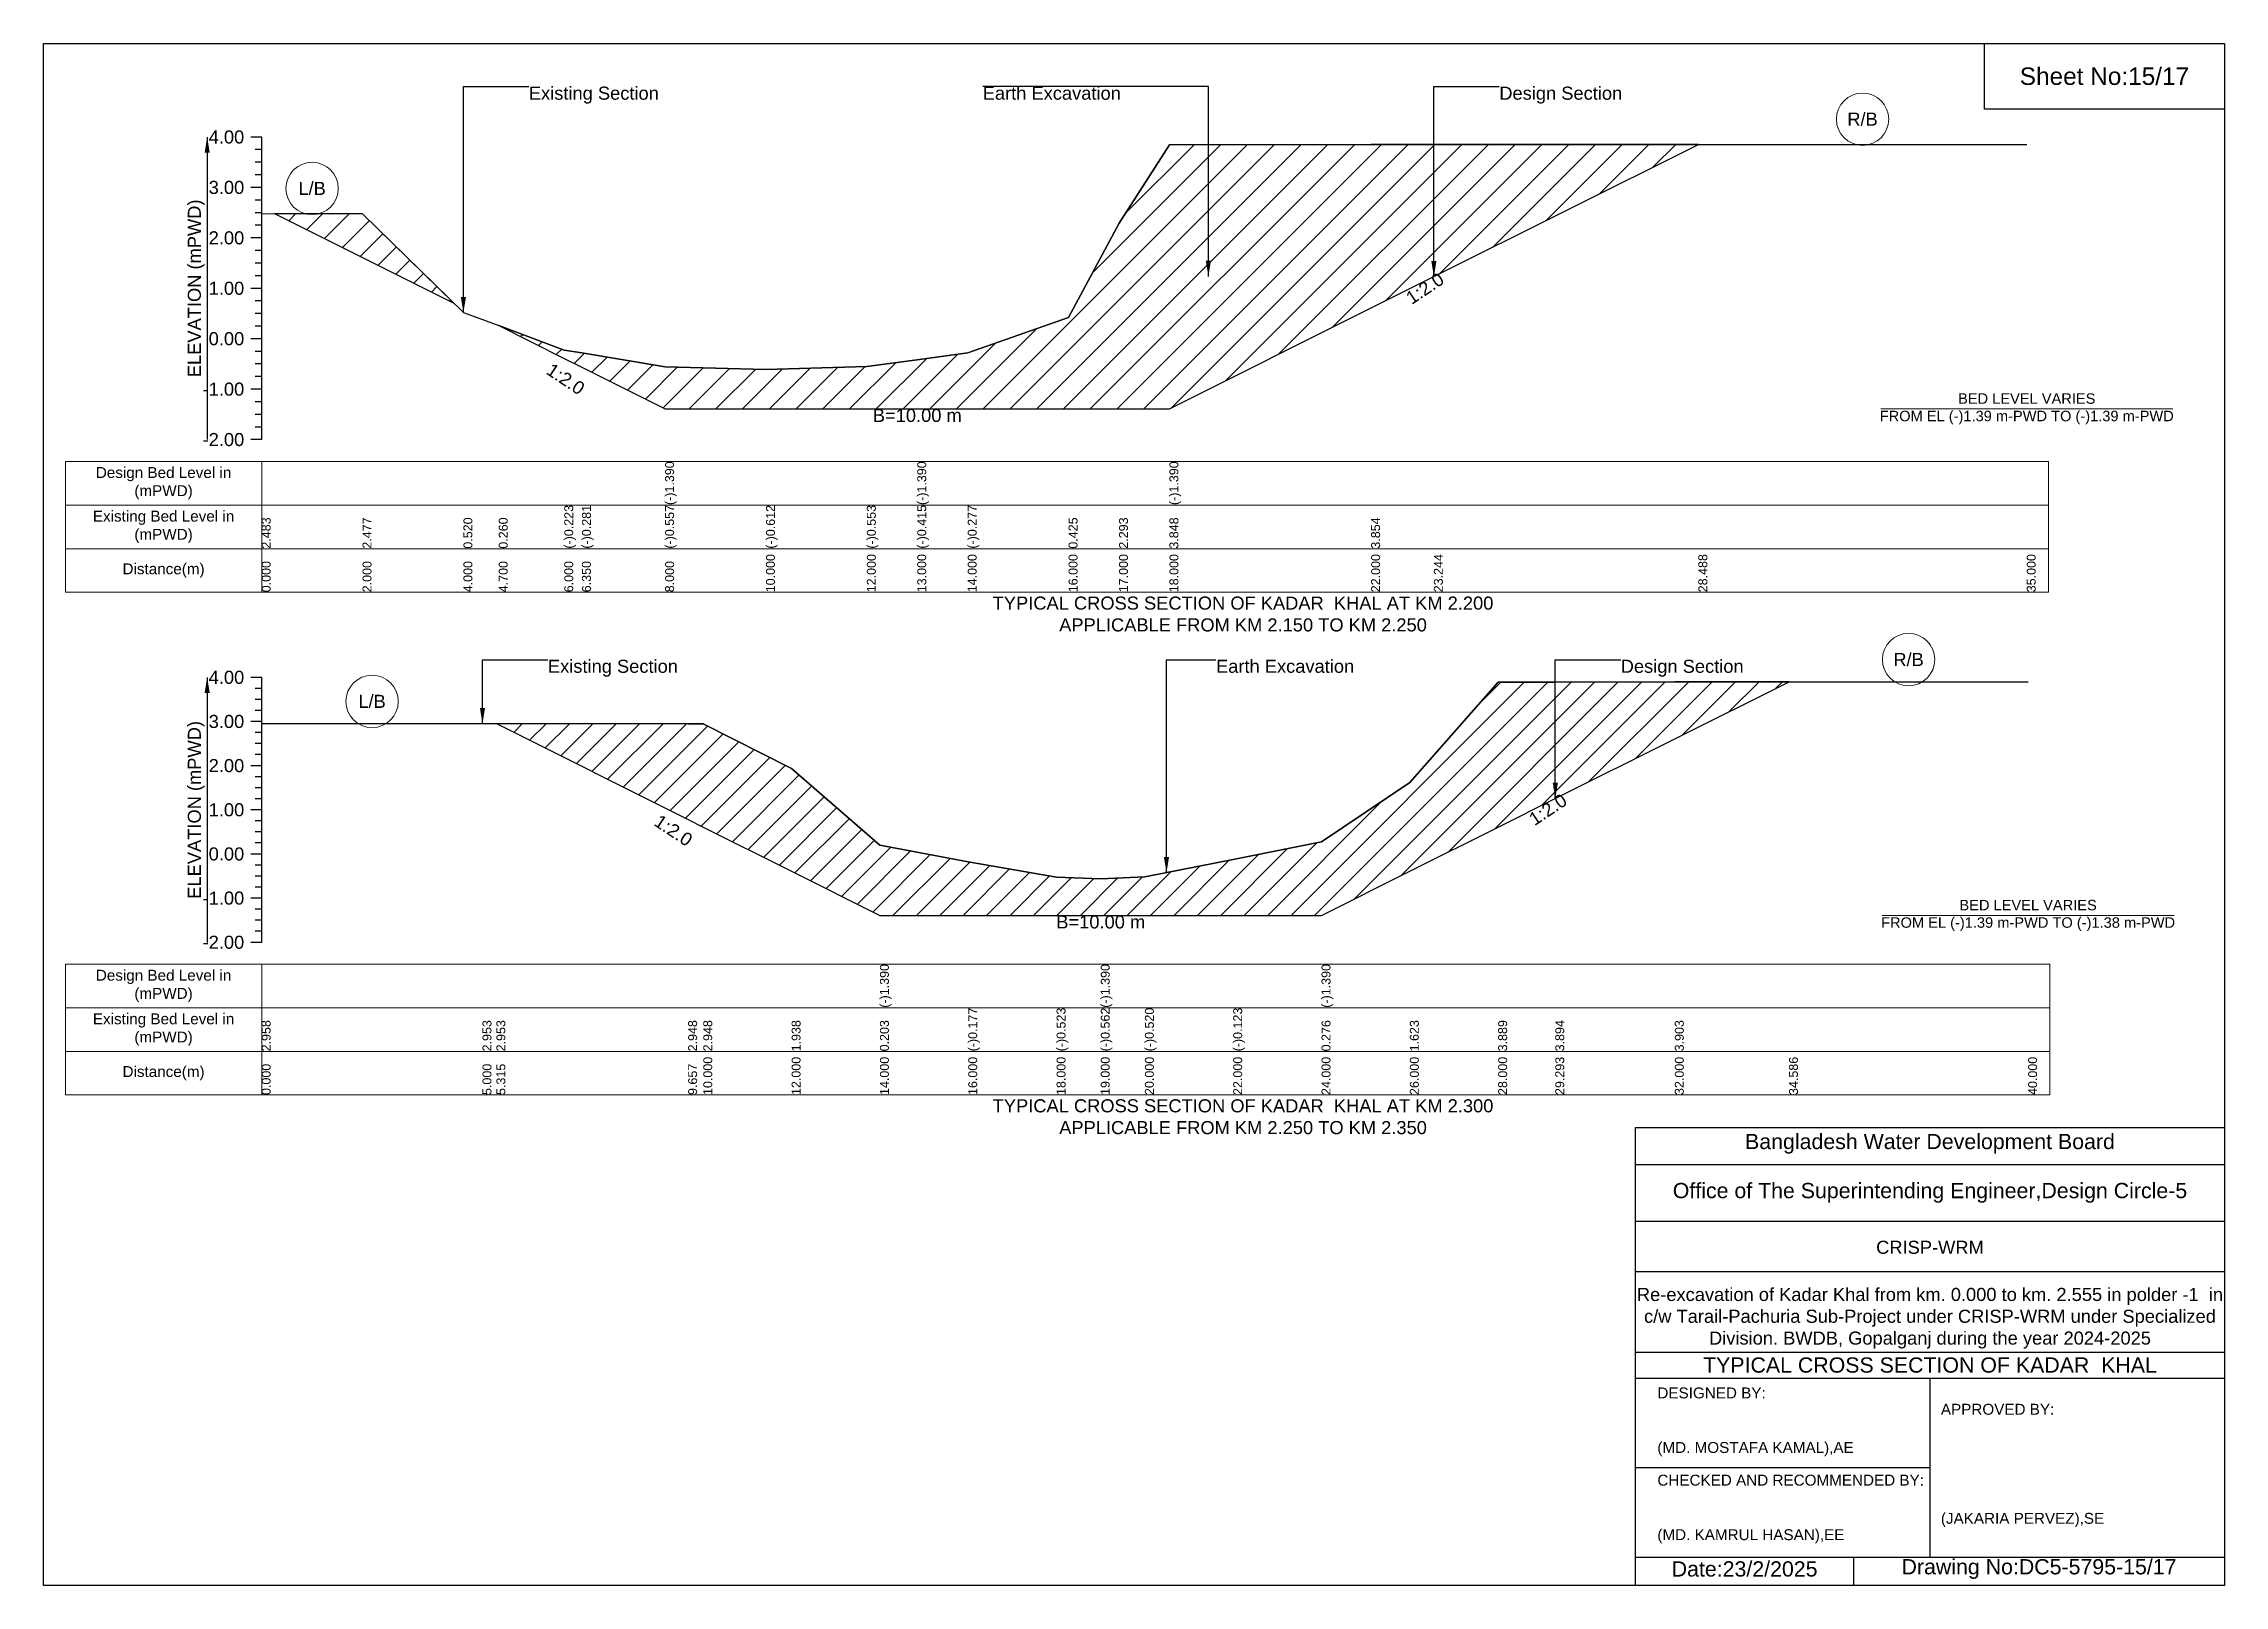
# Model space of a CAD drawing. Header units: inches. Extents: x 91000 to 278000, y -13885 to 0.
# Drawn here: x 240000 to 248000, y -5656 to 0 of the extents above; entities that cross this region are included whole.
import ezdxf

# ---------------------------------------------------------------- set-up
doc = ezdxf.new("R2010")
doc.units = ezdxf.units.IN
doc.header["$LTSCALE"] = 7
doc.header["$MEASUREMENT"] = 0
for name, color, linetype, lineweight in [('Cross section Data Border', 7, 'Continuous', 9), ('Cross Section Labels', 7, 'Continuous', 9), ('Existing_Bed_Level for Xsection', 7, 'Continuous', 25)]:
    doc.layers.add(name, color=color, linetype=linetype, lineweight=lineweight)
doc.styles.get("Standard").update_dxf_attribs({"font": 'arial.ttf'})
doc.dimstyles.get("Standard").update_dxf_attribs({"dimtxt": 0.18, "dimasz": 0.18, "dimexe": 0.18, "dimexo": 0.0625, "dimgap": 0.09, "dimtad": 0, "dimtih": 1, "dimtoh": 1, "dimdec": 4, "dimzin": 0, "dimdsep": 46, "dimtxsty": 'Standard', "dimcen": 0.09, "dimadec": 0, "dimazin": 0, "dimtfac": 1, "dimtdec": 4, "dimtofl": 0, "dimtmove": 0, "dimatfit": 3, "dimfxl": 1, "dimtolj": 1, "dimtzin": 0, "dimarcsym": 0})

msp = doc.modelspace()

# ---------------------------------------------------------------- texts
at = {"attachment_point": 5}
for s, insert, char_height in [('Sheet No:15/17', (247560, -120), 64), ('Bangladesh Water Development Board', (246920, -4036), 56), ('Office of The Superintending Engineer,Design Circle-5', (246920, -4216), 56)]:
    msp.add_mtext(s, dxfattribs=dict(at, insert=insert, char_height=char_height))
for s, insert, char_height, width, attachment_point in [('CRISP-WRM', (246920, -4416), 48, 2240, 5), ('Re-excavation of Kadar Khal from km. 0.000 to km. 2.555 in polder -1  in c/w Tarail-Pachuria Sub-Project under CRISP-WRM under Specialized Division. BWDB, Gopalganj during the year 2024-2025', (246920, -4676), 48, 2160, 5), ('TYPICAL CROSS SECTION OF KADAR  KHAL', (246920, -4848), 56, 2240, 5), ('DESIGNED BY:^J^J^J(MD. MOSTAFA KAMAL),AE', (245920, -5056), 40, 1120, 4), ('APPROVED BY:^J^J^J^J^J^J(JAKARIA PERVEZ),SE', (246960, -5216), 40, 1120, 4), ('CHECKED AND RECOMMENDED BY:^J^J^J(MD. KAMRUL HASAN),EE', (245920, -5376), 40, 1120, 4), ('Date:23/2/2025', (246240, -5596), 56, 1120, 5), ('Drawing No:DC5-5795-15/17', (247320, -5596), 56, 1760, 5)]:
    msp.add_mtext(s, dxfattribs=dict(insert=insert, char_height=char_height, width=width, attachment_point=attachment_point))
at = {"layer": 'Cross section Data Border', "char_height": 40, "width": 640, "attachment_point": 5}
for s, insert in [('Design Bed Level in (mPWD)', (240440, -1612.8)), ('Existing Bed Level in (mPWD)', (240440, -1772.8)), ('Distance(m)', (240440, -1932.8)), ('Design Bed Level in (mPWD)', (240440, -3457)), ('Existing Bed Level in (mPWD)', (240440, -3617)), ('Distance(m)', (240440, -3777))]:
    msp.add_mtext(s, dxfattribs=dict(at, insert=insert))
at = {"layer": 'Cross Section Labels'}
for s, insert, char_height, attachment_point in [('Existing Section', (241780, -157.8), 48, 1), ('Earth Excavation', (243445, -157.8), 48, 1), ('Design Section', (245340.1, -157.8), 48, 1), ('R/B', (246672.6, -277.3), 48, 5), ('L/B', (240985, -531.5), 48, 5), ('B=10.00 m', (243205, -1339.9), 48, 2), ('BED LEVEL VARIES ^JFROM EL (-)1.39 m-PWD TO (-)1.39 m-PWD', (247275, -1339.9), 38.4, 5), ('TYPICAL CROSS SECTION OF KADAR  KHAL AT KM 2.200^JAPPLICABLE FROM KM 2.150 TO KM 2.250', (244400, -2092.8), 48, 5), ('R/B', (246841.5, -2259.7), 48, 5), ('Existing Section', (241850, -2260.2), 48, 1), ('Earth Excavation', (244300.9, -2260.2), 48, 1), ('Design Section', (245785.5, -2260.2), 48, 1), ('L/B', (241205, -2413.2), 48, 5), ('B=10.00 m', (243878, -3198.1), 48, 2), ('BED LEVEL VARIES ^JFROM EL (-)1.39 m-PWD TO (-)1.38 m-PWD', (247280, -3198.1), 38.4, 5), ('TYPICAL CROSS SECTION OF KADAR  KHAL AT KM 2.300^JAPPLICABLE FROM KM 2.250 TO KM 2.350', (244400, -3937), 48, 5)]:
    msp.add_mtext(s, dxfattribs=dict(at, insert=insert, char_height=char_height, attachment_point=attachment_point))
at = {"layer": 'Cross Section Labels', "char_height": 48, "attachment_point": 2}
for insert, rotation in [((245053.9, -878), 33.69007), ((241928.5, -1210.4), 326.30993), ((245505, -2789.7), 33.69007), ((242324, -2866.6), 326.30993)]:
    msp.add_mtext('1:2.0', dxfattribs=dict(at, insert=insert, rotation=rotation))
at = {"layer": 'Existing_Bed_Level for Xsection', "char_height": 48, "attachment_point": 6}
for s, insert in [('4.00', (240736, -342.8)), ('3.00', (240736, -527.8)), ('2.00', (240736, -712.8)), ('1.00', (240736, -897.8)), ('0.00', (240736, -1082.8)), ('-1.00', (240736, -1267.8)), ('-2.00', (240736, -1452.8)), ('4.00', (240736, -2325)), ('3.00', (240736, -2487)), ('2.00', (240736, -2649)), ('1.00', (240736, -2811)), ('0.00', (240736, -2973)), ('-1.00', (240736, -3135)), ('-2.00', (240736, -3297))]:
    msp.add_mtext(s, dxfattribs=dict(at, insert=insert))
at = {"layer": 'Existing_Bed_Level for Xsection', "rotation": 90}
for s, insert, char_height, attachment_point in [('ELEVATION (mPWD)', (240560, -897.8), 48, 5), ('(-)1.390', (242280, -1692.8), 32.8, 1), ('(-)1.390', (243205, -1692.8), 32.8, 1), ('(-)1.390', (244130, -1692.8), 32.8, 1), ('2.483', (240800, -1852.8), 32.8, 1), ('2.477', (241170, -1852.8), 32.8, 1), ('0.520', (241540, -1852.8), 32.8, 1), ('0.260', (241669.6, -1852.8), 32.8, 1), ('(-)0.223', (241910, -1852.8), 32.8, 1), ('(-)0.281', (241974.8, -1852.8), 32.8, 1), ('(-)0.557', (242280, -1852.8), 32.8, 1), ('(-)0.612', (242650, -1852.8), 32.8, 1), ('(-)0.553', (243020, -1852.8), 32.8, 1), ('(-)0.415', (243205, -1852.8), 32.8, 1), ('(-)0.277', (243390, -1852.8), 32.8, 1), ('0.425', (243760, -1852.8), 32.8, 1), ('2.293', (243945, -1852.8), 32.8, 1), ('3.848', (244130, -1852.8), 32.8, 1), ('3.854', (244870, -1852.8), 32.8, 1), ('0.000', (240800, -2012.8), 32.8, 1), ('2.000', (241170, -2012.8), 32.8, 1), ('4.000', (241540, -2012.8), 32.8, 1), ('4.700', (241669.6, -2012.8), 32.8, 1), ('6.000', (241910, -2012.8), 32.8, 1), ('6.350', (241974.8, -2012.8), 32.8, 1), ('8.000', (242280, -2012.8), 32.8, 1), ('10.000', (242650, -2012.8), 32.8, 1), ('12.000', (243020, -2012.8), 32.8, 1), ('13.000', (243205, -2012.8), 32.8, 1), ('14.000', (243390, -2012.8), 32.8, 1), ('16.000', (243760, -2012.8), 32.8, 1), ('17.000', (243945, -2012.8), 32.8, 1), ('18.000', (244130, -2012.8), 32.8, 1), ('22.000', (244870, -2012.8), 32.8, 1), ('23.244', (245100.1, -2012.8), 32.8, 1), ('28.488', (246070.3, -2012.8), 32.8, 1), ('35.000', (247275, -2012.8), 32.8, 1), ('ELEVATION (mPWD)', (240560, -2811), 48, 5), ('(-)1.390', (243068, -3537), 32.8, 1), ('(-)1.390', (243878, -3537), 32.8, 1), ('(-)1.390', (244688, -3537), 32.8, 1), ('2.958', (240800, -3697), 32.8, 1), ('2.953', (241610, -3697), 32.8, 1), ('2.953', (241661, -3697), 32.8, 1), ('2.948', (242364.5, -3697), 32.8, 1), ('2.948', (242420, -3697), 32.8, 1), ('1.938', (242744, -3697), 32.8, 1), ('0.203', (243068, -3697), 32.8, 1), ('(-)0.177', (243392, -3697), 32.8, 1), ('(-)0.523', (243716, -3697), 32.8, 1), ('(-)0.562', (243878, -3697), 32.8, 1), ('(-)0.520', (244040, -3697), 32.8, 1), ('(-)0.123', (244364, -3697), 32.8, 1), ('0.276', (244688, -3697), 32.8, 1), ('1.623', (245012, -3697), 32.8, 1), ('3.889', (245336, -3697), 32.8, 1), ('3.894', (245545.5, -3697), 32.8, 1), ('3.903', (245984, -3697), 32.8, 1), ('0.000', (240800, -3857), 32.8, 1), ('5.000', (241610, -3857), 32.8, 1), ('5.315', (241661, -3857), 32.8, 1), ('9.657', (242364.5, -3857), 32.8, 1), ('10.000', (242420, -3857), 32.8, 1), ('12.000', (242744, -3857), 32.8, 1), ('14.000', (243068, -3857), 32.8, 1), ('16.000', (243392, -3857), 32.8, 1), ('18.000', (243716, -3857), 32.8, 1), ('19.000', (243878, -3857), 32.8, 1), ('20.000', (244040, -3857), 32.8, 1), ('22.000', (244364, -3857), 32.8, 1), ('24.000', (244688, -3857), 32.8, 1), ('26.000', (245012, -3857), 32.8, 1), ('28.000', (245336, -3857), 32.8, 1), ('29.293', (245545.5, -3857), 32.8, 1), ('32.000', (245984, -3857), 32.8, 1), ('34.586', (246402.9, -3857), 32.8, 1), ('40.000', (247280, -3857), 32.8, 1)]:
    msp.add_mtext(s, dxfattribs=dict(at, insert=insert, char_height=char_height, attachment_point=attachment_point))

# ---------------------------------------------------------------- hatches: boundary and pattern name
at = {"layer": 'Existing_Bed_Level for Xsection'}
h = msp.add_hatch(dxfattribs=at)
h.set_pattern_fill('ANSI31', color=256, scale=555, style=0)
h.paths.add_polyline_path([(241669.6, -1034.7), (241910, -1154.9), (241974.8, -1187.3), (242280, -1339.9), (242650, -1339.9), (243020, -1339.9), (243205, -1339.9), (243390, -1339.9), (243760, -1339.9), (243945, -1339.9), (244130, -1339.9), (244870, -969.9), (245100.1, -854.9), (246070.3, -369.8), (245100.1, -369.8), (244870, -369.8), (244130, -370.9), (243945, -658.6), (243760, -1004.2), (243390, -1134), (243205, -1159.6), (243020, -1185.1), (242650, -1196), (242280, -1185.8), (241974.8, -1134.9), (241910, -1124)])
h = msp.add_hatch(dxfattribs=at)
h.set_pattern_fill('ANSI31', color=256, scale=555, style=0)
h.paths.add_polyline_path([(240847.3, -623.6), (241170, -784.9), (241505.2, -952.5), (241170, -624.5)])
h = msp.add_hatch(dxfattribs=at)
h.set_pattern_fill('ANSI31', color=256, scale=486, style=0)
h.paths.add_polyline_path([(241661, -2494.6), (242364.5, -2846.4), (242420, -2874.1), (242744, -3036.1), (243068, -3198.1), (243392, -3198.1), (243716, -3198.1), (243878, -3198.1), (244040, -3198.1), (244364, -3198.1), (244688, -3198.1), (245012, -3036.1), (245336, -2874.1), (245545.5, -2769.4), (245984, -2550.1), (246402.9, -2340.7), (245984, -2340.7), (245545.5, -2342.2), (245336, -2342.9), (245012, -2710), (244688, -2928.2), (244364, -2992.9), (244040, -3057.2), (243878, -3064), (243716, -3057.7), (243392, -3001.6), (243068, -2940.1), (242744, -2659), (242420, -2495.4), (242364.5, -2495.3)])

# ---------------------------------------------------------------- linework, layer by layer
for points in [[(240000, 0), (248000, 0), (248000, -5656), (240000, -5656)], [(247120, 0), (248000, 0), (248000, -240), (247120, -240)]]:
    msp.add_lwpolyline(points, close=True)
for points in [[(245840, -5656), (245840, -3976), (248000, -3976)], [(245840, -4112), (248000, -4112)], [(245840, -4320), (248000, -4320)], [(245840, -4504), (248000, -4504)], [(245840, -4800), (248000, -4800)], [(245840, -4896), (248000, -4896)], [(246920, -4896), (246920, -5552)], [(245840, -5224), (246920, -5224)], [(245840, -5552), (248000, -5552)], [(246640, -5552), (246640, -5656)]]:
    msp.add_lwpolyline(points)
at = {"layer": 'Cross section Data Border'}
for points in [[(240080, -1532.8), (247355, -1532.8), (247355, -2012.8), (240080, -2012.8)], [(240080, -3377), (247360, -3377), (247360, -3857), (240080, -3857)]]:
    msp.add_lwpolyline(points, close=True, dxfattribs=at)
for points in [[(240800, -1532.8), (240800, -2012.8)], [(240080, -1692.8), (247355, -1692.8)], [(240080, -1852.8), (247355, -1852.8)], [(240800, -3377), (240800, -3857)], [(240080, -3537), (247360, -3537)], [(240080, -3697), (247360, -3697)]]:
    msp.add_lwpolyline(points, dxfattribs=at)
at = {"layer": 'Cross Section Labels'}
for points in [[(246739.2, -1339.9), (247810.8, -1339.9)], [(246744.2, -3198.1), (247815.8, -3198.1)]]:
    msp.add_lwpolyline(points, dxfattribs=at)
for centre in [(246672.6, -277.3), (240985, -531.5), (246841.5, -2259.7), (241205, -2413.2)]:
    msp.add_circle(centre, 96, dxfattribs=at)
at = {"layer": 'Existing_Bed_Level for Xsection'}
for points in [[(240800, -342.8), (240760, -342.8)], [(240800, -389), (240776, -389)], [(240800, -1452.8), (240800, -1267.8), (240800, -1082.8), (240800, -897.8), (240800, -712.8), (240800, -527.8), (240800, -342.8)], [(240800, -623.4), (241170, -624.5), (241540, -986.6), (241669.6, -1034.7), (241910, -1124), (241974.8, -1134.9), (242280, -1185.8), (242280, -1185.8), (242650, -1196), (243020, -1185.1), (243205, -1159.6), (243205, -1159.6), (243390, -1134), (243760, -1004.2), (243945, -658.6), (244130, -370.9), (244130, -370.9), (244870, -369.8), (245100.1, -369.8), (246070.3, -369.8), (247275, -369.8)], [(240800, -435.3), (240776, -435.3)], [(240800, -527.8), (240760, -527.8)], [(240800, -481.5), (240776, -481.5)], [(240800, -574), (240776, -574)], [(240800, -620.3), (240776, -620.3)], [(240800, -712.8), (240760, -712.8)], [(240800, -666.5), (240776, -666.5)], [(240800, -759), (240776, -759)], [(240800, -805.3), (240776, -805.3)], [(240800, -851.5), (240776, -851.5)], [(240800, -897.8), (240760, -897.8)], [(240800, -944), (240776, -944)], [(240800, -990.3), (240776, -990.3)], [(240800, -1036.5), (240776, -1036.5)], [(240800, -1082.8), (240760, -1082.8)], [(240800, -1129), (240776, -1129)], [(240800, -1175.3), (240776, -1175.3)], [(240800, -1267.8), (240760, -1267.8)], [(240800, -1221.5), (240776, -1221.5)], [(240800, -1314), (240776, -1314)], [(240800, -1360.3), (240776, -1360.3)], [(240800, -1406.5), (240776, -1406.5)], [(240800, -1452.8), (240760, -1452.8)], [(240800, -2325), (240760, -2325)], [(240800, -2365.5), (240776, -2365.5)], [(240800, -3297), (240800, -3135), (240800, -2973), (240800, -2811), (240800, -2649), (240800, -2487), (240800, -2325)], [(240800, -2493.8), (241610, -2494.6), (241661, -2494.6), (242364.5, -2495.3), (242420, -2495.4), (242744, -2659), (243068, -2940.1), (243068, -2940.1), (243392, -3001.6), (243716, -3057.7), (243878, -3064), (243878, -3064), (244040, -3057.2), (244364, -2992.9), (244688, -2928.2), (244688, -2928.2), (245012, -2710), (245336, -2342.9), (245545.5, -2342.2), (245984, -2340.7), (246402.9, -2340.7), (247280, -2340.7)], [(240800, -2406), (240776, -2406)], [(240800, -2446.5), (240776, -2446.5)], [(240800, -2487), (240760, -2487)], [(240800, -2527.5), (240776, -2527.5)], [(240800, -2568), (240776, -2568)], [(240800, -2608.5), (240776, -2608.5)], [(240800, -2649), (240760, -2649)], [(240800, -2689.5), (240776, -2689.5)], [(240800, -2730), (240776, -2730)], [(240800, -2770.5), (240776, -2770.5)], [(240800, -2811), (240760, -2811)], [(240800, -2851.5), (240776, -2851.5)], [(240800, -2892), (240776, -2892)], [(240800, -2932.5), (240776, -2932.5)], [(240800, -2973), (240760, -2973)], [(240800, -3013.5), (240776, -3013.5)], [(240800, -3054), (240776, -3054)], [(240800, -3094.5), (240776, -3094.5)], [(240800, -3135), (240760, -3135)], [(240800, -3175.5), (240776, -3175.5)], [(240800, -3216), (240776, -3216)], [(240800, -3256.5), (240776, -3256.5)], [(240800, -3297), (240760, -3297)]]:
    msp.add_lwpolyline(points, dxfattribs=at)
for points in [[(241669.6, -1034.7), (241910, -1154.9), (241974.8, -1187.3), (242280, -1339.9), (242280, -1339.9), (242650, -1339.9), (243020, -1339.9), (243205, -1339.9), (243205, -1339.9), (243390, -1339.9), (243760, -1339.9), (243945, -1339.9), (244130, -1339.9), (244130, -1339.9), (244870, -969.9), (245100.1, -854.9), (246070.3, -369.8), (246070.3, -369.8), (246070.3, -369.8), (245100.1, -369.8), (244870, -369.8), (244130, -370.9), (244130, -370.9), (243945, -658.6), (243760, -1004.2), (243390, -1134), (243205, -1159.6), (243205, -1159.6), (243020, -1185.1), (242650, -1196), (242280, -1185.8), (242280, -1185.8), (241974.8, -1134.9), (241910, -1124)], [(240847.3, -623.6), (241170, -784.9), (241505.2, -952.5), (241170, -624.5)], [(241661, -2494.6), (242364.5, -2846.4), (242420, -2874.1), (242744, -3036.1), (243068, -3198.1), (243068, -3198.1), (243392, -3198.1), (243716, -3198.1), (243878, -3198.1), (243878, -3198.1), (244040, -3198.1), (244364, -3198.1), (244688, -3198.1), (244688, -3198.1), (245012, -3036.1), (245336, -2874.1), (245545.5, -2769.4), (245984, -2550.1), (246402.9, -2340.7), (246402.9, -2340.7), (246402.9, -2340.7), (245984, -2340.7), (245545.5, -2342.2), (245336, -2342.9), (245012, -2710), (244688, -2928.2), (244688, -2928.2), (244364, -2992.9), (244040, -3057.2), (243878, -3064), (243878, -3064), (243716, -3057.7), (243392, -3001.6), (243068, -2940.1), (243068, -2940.1), (242744, -2659), (242420, -2495.4), (242364.5, -2495.3)]]:
    msp.add_lwpolyline(points, close=True, dxfattribs=at)

msp.set_redraw_order([(e.dxf.handle, doc.entitydb.next_handle()) for e in msp.query("TEXT MTEXT ATTDEF DIMENSION ARC_DIMENSION")])  # texts and dimensions are drawn at this point

# ---------------------------------------------------------------- leaders
at = {"layer": 'Cross Section Labels', "annotation_type": 0, "has_hookline": 1}
for points, hookline_direction, text_width in [([(241540, -986.6), (241540, -157.8), (241779.9, -157.8)], 0, 467.2), ([(244272.9, -854.1), (244272.9, -157.8), (243445.1, -157.8)], 1, 497), ([(245100.1, -854.9), (245100.1, -157.8), (245340, -157.8)], 0, 441.2), ([(241610, -2494.6), (241610, -2260.2), (241849.9, -2260.2)], 0, 467.2), ([(244119.2, -3041.5), (244119.2, -2260.2), (244300.8, -2260.2)], 0, 497), ([(245545.5, -2769.4), (245545.5, -2260.2), (245785.4, -2260.2)], 0, 441.2)]:
    msp.add_leader(points, dimstyle='Standard', override={"dimasz": 57.6}, dxfattribs=dict(at, hookline_direction=hookline_direction, text_width=text_width))
at = {"layer": 'Existing_Bed_Level for Xsection'}
for points in [[(240600, -342.8), (240600, -1452.8)], [(240600, -2325), (240600, -3297)]]:
    msp.add_leader(points, dimstyle='Standard', override={"dimasz": 57.6}, dxfattribs=at)

doc.saveas('drawing.dxf')
